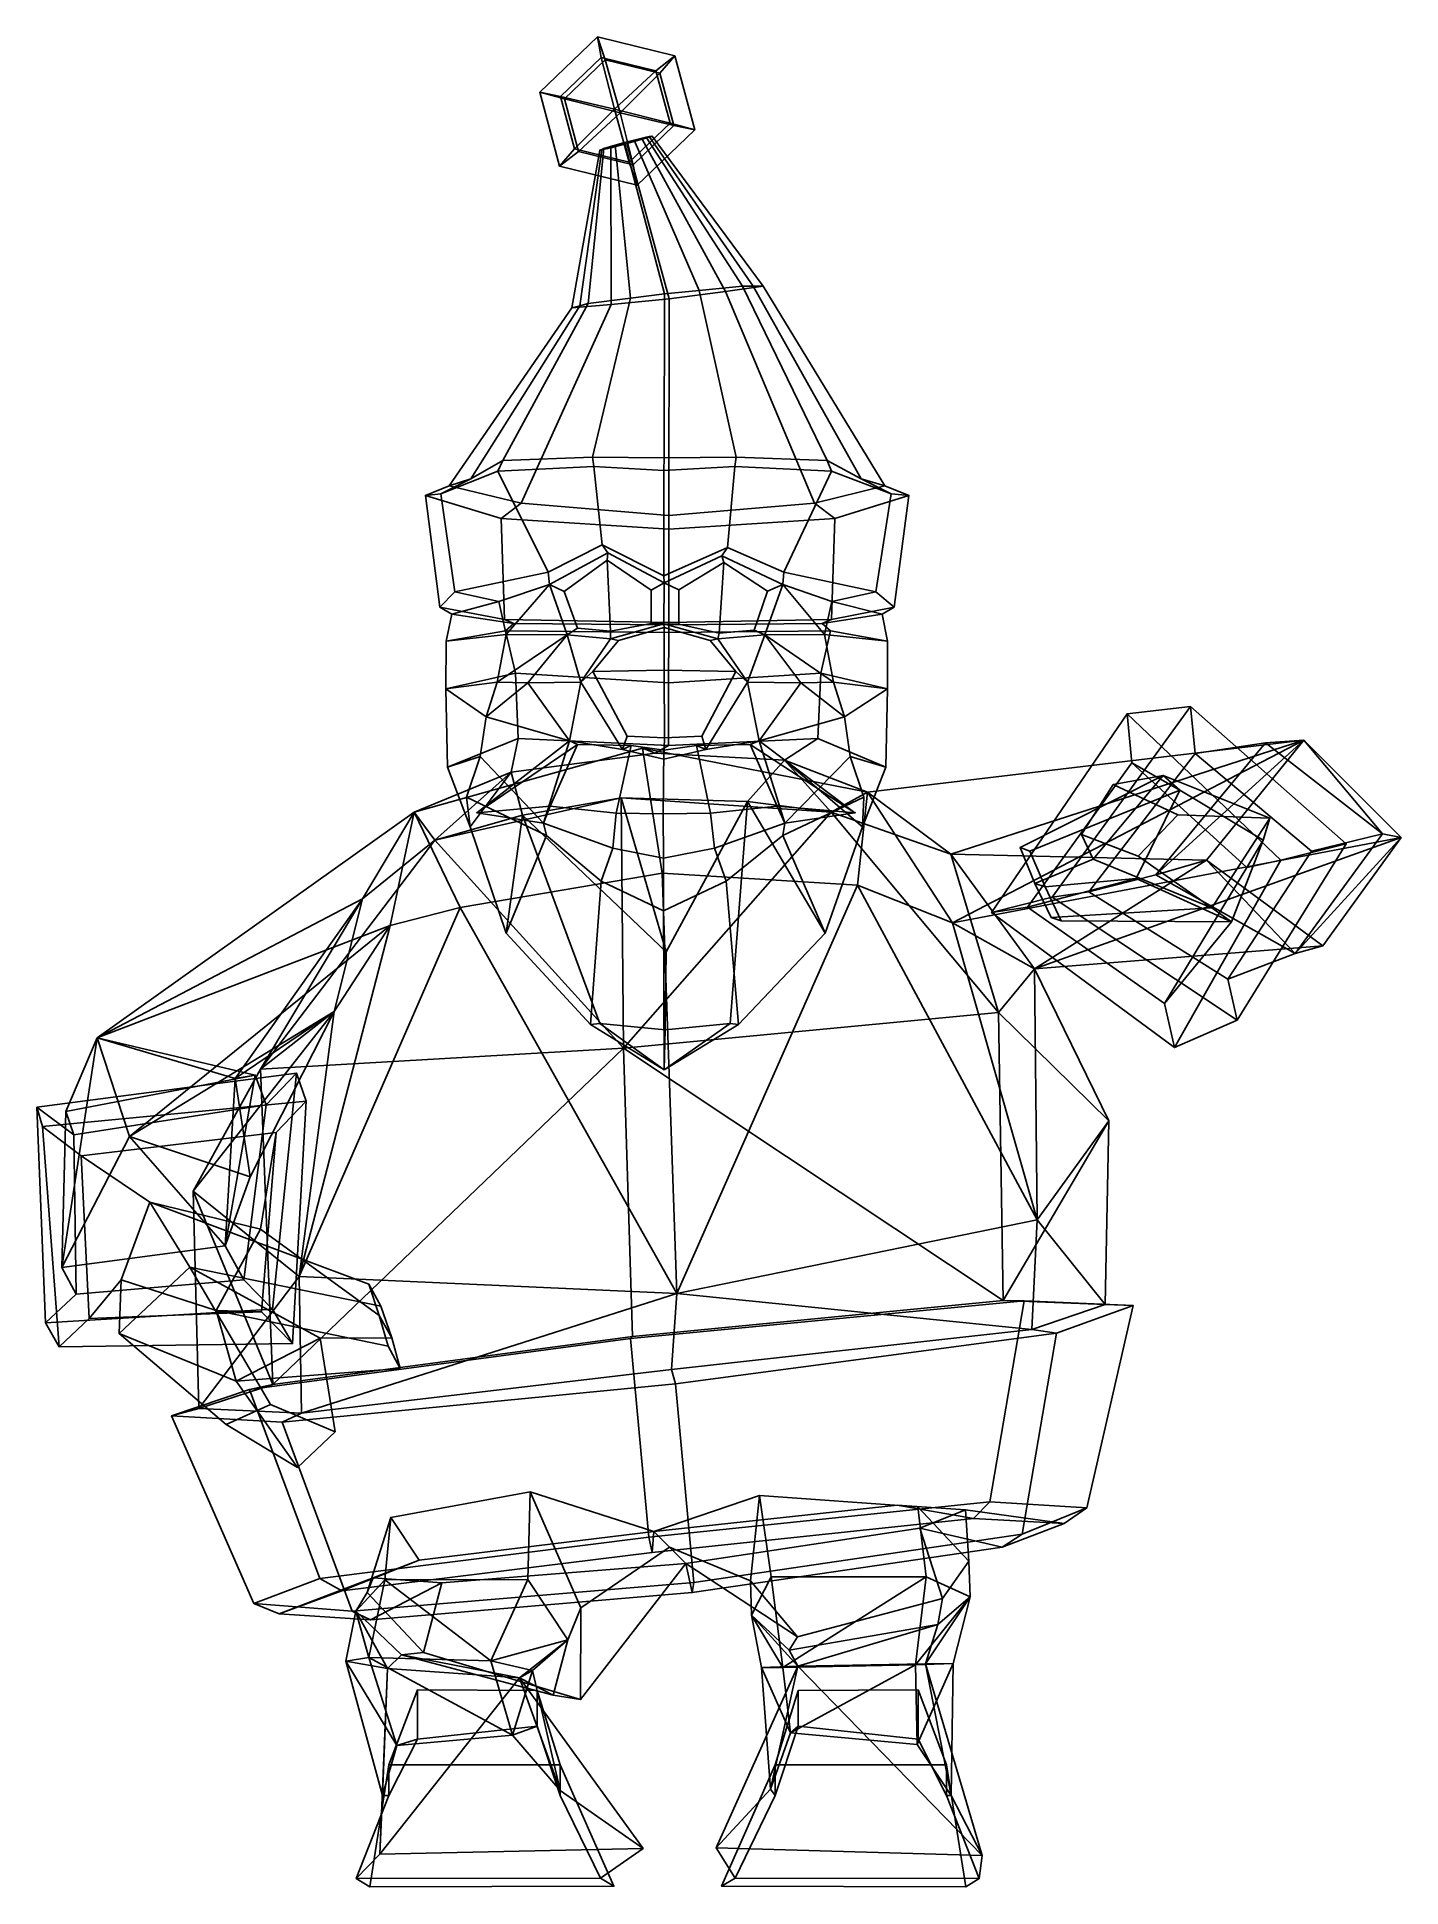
# Model space of a CAD drawing. Extents: x -175 to 200, y -153 to 356.
import ezdxf

# ---------------------------------------------------------------- set-up
doc = ezdxf.new("R2010")
doc.units = 0

msp = doc.modelspace()

# ---------------------------------------------------------------- linework, layer by layer
for p in [(-54.38863, 142.543518, 105.099503), (49.611019, 142.543518, 106.299004)]:
    msp.add_point(p)
for points in [[(-31.4093, 339.597748, 66.372055), (-20.209417, 350.34259, 66.540009), (-21.268837, 355.971924, 51.864796), (-37.107903, 340.776459, 51.627274)], [(-30.323385, 338.918365, 37.421993), (-37.107903, 340.776459, 51.627274), (-21.268837, 355.971924, 51.864796), (-19.123501, 349.663239, 37.589947)], [(-5.141003, 346.67691, 67.191246), (0.041072, 350.787933, 52.785782), (-21.268837, 355.971924, 51.864796), (-20.209417, 350.34259, 66.540009)], [(-4.055088, 345.997559, 38.241184), (-19.123501, 349.663239, 37.589947), (-21.268837, 355.971924, 51.864796), (0.041072, 350.787933, 52.785782)], [(-16.565832, 336.072815, 73.019051), (-20.209417, 350.34259, 66.540009), (-31.4093, 339.597748, 66.372055)], [(-15.030124, 335.11203, 32.077461), (-30.323385, 338.918365, 37.421993), (-19.123501, 349.663239, 37.589947)], [(-16.565832, 336.072815, 73.019051), (-5.141003, 346.67691, 67.191246), (-20.209417, 350.34259, 66.540009)], [(-15.030124, 335.11203, 32.077461), (-19.123501, 349.663239, 37.589947), (-4.055088, 345.997559, 38.241184)], [(-1.272533, 332.266479, 67.674522), (-5.141003, 346.67691, 67.191246), (-16.565832, 336.072815, 73.019051)], [(5.511935, 330.408447, 53.469242), (0.041072, 350.787933, 52.785782), (-5.141003, 346.67691, 67.191246), (-1.272533, 332.266479, 67.674522)], [(5.511935, 330.408447, 53.469242), (-0.186619, 331.587128, 38.724461), (-4.055088, 345.997559, 38.241184), (0.041072, 350.787933, 52.785782)], [(-0.186619, 331.587128, 38.724461), (-15.030124, 335.11203, 32.077461), (-4.055088, 345.997559, 38.241184)], [(-31.637039, 320.396973, 52.310738), (-27.540831, 325.187317, 66.855331), (-31.4093, 339.597748, 66.372055), (-37.107903, 340.776459, 51.627274)], [(-31.637039, 320.396973, 52.310738), (-37.107903, 340.776459, 51.627274), (-30.323385, 338.918365, 37.421993), (-26.454914, 324.507935, 37.905273)], [(-27.540831, 325.187317, 66.855331), (-16.565832, 336.072815, 73.019051), (-31.4093, 339.597748, 66.372055)], [(-26.454914, 324.507935, 37.905273), (-30.323385, 338.918365, 37.421993), (-15.030124, 335.11203, 32.077461)], [(-12.472463, 321.521698, 67.506569), (-16.565832, 336.072815, 73.019051), (-27.540831, 325.187317, 66.855331)], [(-12.472463, 321.521698, 67.506569), (-1.272533, 332.266479, 67.674522), (-16.565832, 336.072815, 73.019051)], [(-11.386546, 320.842316, 38.556507), (-26.454914, 324.507935, 37.905273), (-15.030124, 335.11203, 32.077461)], [(-11.386546, 320.842316, 38.556507), (-15.030124, 335.11203, 32.077461), (-0.186619, 331.587128, 38.724461)], [(-10.327135, 315.213013, 53.231716), (5.511935, 330.408447, 53.469242), (-1.272533, 332.266479, 67.674522), (-12.472463, 321.521698, 67.506569)], [(-10.327135, 315.213013, 53.231716), (-11.386546, 320.842316, 38.556507), (-0.186619, 331.587128, 38.724461), (5.511935, 330.408447, 53.469242)], [(-16.35383, 326.223114, 61.451077), (-19.499689, 325.314758, 59.187309), (-23.778059, 282.617035, 72.565491), (-12.1834, 284.112854, 79.777473)], [(-17.572472, 325.510406, 47.671589), (-13.171357, 326.630219, 45.439335), (-1.534145, 283.951263, 28.04281), (-17.436594, 282.352661, 35.36797)], [(-13.798024, 326.947235, 62.794662), (-16.35383, 326.223114, 61.451077), (-12.1834, 284.112854, 79.777473), (-2.792736, 285.282745, 84.0383)], [(-13.798024, 326.947235, 62.794662), (-2.792736, 285.282745, 84.0383), (6.78103, 286.258942, 80.152702), (-11.151052, 327.625244, 61.613327)], [(-8.941161, 327.836487, 47.940762), (14.025023, 285.912994, 35.990463), (-1.534145, 283.951263, 28.04281), (-13.171357, 326.630219, 45.439335)], [(-11.151052, 327.625244, 61.613327), (6.78103, 286.258942, 80.152702), (18.689438, 287.422852, 73.405739), (-7.848979, 328.45459, 59.55064)], [(-6.171767, 328.681213, 51.544327), (24.327265, 287.377258, 47.534523), (14.025023, 285.912994, 35.990463), (-8.941161, 327.836487, 47.940762)], [(-7.848979, 328.45459, 59.55064), (18.689438, 287.422852, 73.405739), (21.651024, 287.379608, 59.082542), (-6.964248, 328.568268, 55.117683)], [(-6.964248, 328.568268, 55.117683), (21.651024, 287.379608, 59.082542), (24.327265, 287.377258, 47.534523), (-6.171767, 328.681213, 51.544327)], [(-10.327135, 315.213013, 53.231716), (-12.472463, 321.521698, 67.506569), (-27.540831, 325.187317, 66.855331), (-31.637039, 320.396973, 52.310738)], [(-10.327135, 315.213013, 53.231716), (-31.637039, 320.396973, 52.310738), (-26.454914, 324.507935, 37.905273), (-11.386546, 320.842316, 38.556507)], [(-20.595589, 324.794067, 51.094513), (-17.572472, 325.510406, 47.671589), (-17.436594, 282.352661, 35.36797), (-28.248386, 281.427521, 46.494274)], [(-20.062658, 325.0383, 54.709202), (-20.595589, 324.794067, 51.094513), (-28.248386, 281.427521, 46.494274), (-26.093424, 281.976624, 58.137882)], [(-19.499689, 325.314758, 59.187309), (-20.062658, 325.0383, 54.709202), (-26.093424, 281.976624, 58.137882), (-23.778059, 282.617035, 72.565491)], [(-2.906413, 240.208282, 115.57103), (-2.792736, 285.282745, 84.0383), (-12.1834, 284.112854, 79.777473), (-22.607622, 240.325867, 107.90918)], [(-2.906413, 240.208282, 115.57103), (16.966267, 240.325867, 108.365608), (6.78103, 286.258942, 80.152702), (-2.792736, 285.282745, 84.0383)], [(-1.61957, 224.28186, 3.998245), (-1.534145, 283.951263, 28.04281), (14.025023, 285.912994, 35.990463), (38.527328, 227.694153, 23.671917)], [(41.974174, 239.461853, 95.712204), (18.689438, 287.422852, 73.405739), (6.78103, 286.258942, 80.152702), (16.966267, 240.325867, 108.365608)], [(38.527328, 227.694153, 23.671917), (14.025023, 285.912994, 35.990463), (24.327265, 287.377258, 47.534523), (57.870972, 232.51062, 44.964466)], [(51.334736, 234.432922, 68.016975), (21.651024, 287.379608, 59.082542), (18.689438, 287.422852, 73.405739), (41.974174, 239.461853, 95.712204)], [(57.870972, 232.51062, 44.964466), (24.327265, 287.377258, 47.534523), (21.651024, 287.379608, 59.082542), (51.334736, 234.432922, 68.016975)], [(-42.209549, 227.694153, 22.740725), (-62.039135, 232.51062, 43.581463), (-28.248386, 281.427521, 46.494274), (-17.436594, 282.352661, 35.36797)], [(-62.039135, 232.51062, 43.581463), (-56.036327, 234.432922, 66.778595), (-26.093424, 281.976624, 58.137882), (-28.248386, 281.427521, 46.494274)], [(-56.036327, 234.432922, 66.778595), (-47.317028, 239.461853, 94.68235), (-23.778059, 282.617035, 72.565491), (-26.093424, 281.976624, 58.137882)], [(-47.317028, 239.461853, 94.68235), (-22.607622, 240.325867, 107.90918), (-12.1834, 284.112854, 79.777473), (-23.778059, 282.617035, 72.565491)], [(-1.61957, 224.28186, 3.998245), (-42.209549, 227.694153, 22.740725), (-17.436594, 282.352661, 35.36797), (-1.534145, 283.951263, 28.04281)], [(-48.610519, 236.509277, 99.109283), (-47.317028, 239.461853, 94.68235), (-56.036327, 234.432922, 66.778595), (-64.347862, 230.29892, 67.845398)], [(-22.273884, 237.776489, 112.6735), (-22.607622, 240.325867, 107.90918), (-47.317028, 239.461853, 94.68235), (-48.610519, 236.509277, 99.109283)], [(-2.945455, 236.660645, 118.956032), (-2.906413, 240.208282, 115.57103), (-22.607622, 240.325867, 107.90918), (-22.273884, 237.776489, 112.6735)], [(-2.945455, 236.660645, 118.956032), (16.52273, 237.776489, 113.120964), (16.966267, 240.325867, 108.365608), (-2.906413, 240.208282, 115.57103)], [(16.52273, 237.776489, 113.120964), (43.165218, 236.509277, 100.167793), (41.974174, 239.461853, 95.712204), (16.966267, 240.325867, 108.365608)], [(43.165218, 236.509277, 100.167793), (59.61945, 230.29892, 69.275192), (51.334736, 234.432922, 68.016975), (41.974174, 239.461853, 95.712204)], [(-64.347862, 230.29892, 67.845398), (-56.036327, 234.432922, 66.778595), (-62.039135, 232.51062, 43.581463), (-68.574821, 229.848694, 41.918842)], [(-34.756901, 208.724365, 103.853462), (-48.610519, 236.509277, 99.109283), (-64.347862, 230.29892, 67.845398), (-60.494144, 203.284485, 84.632538)], [(-19.950846, 216.284393, 115.616814), (-22.273884, 237.776489, 112.6735), (-48.610519, 236.509277, 99.109283), (-34.756901, 208.724365, 103.853462)], [(-2.952038, 207.715698, 119.526794), (-2.945455, 236.660645, 118.956032), (-22.273884, 237.776489, 112.6735), (-19.950846, 216.284393, 115.616814)], [(-2.952038, 207.715698, 119.526794), (14.535876, 215.477234, 116.03627), (16.52273, 237.776489, 113.120964), (-2.945455, 236.660645, 118.956032)], [(14.535876, 215.477234, 116.03627), (30.077841, 208.724365, 104.601257), (43.165218, 236.509277, 100.167793), (16.52273, 237.776489, 113.120964)], [(30.077841, 208.724365, 104.601257), (55.379581, 203.284485, 85.968987), (59.61945, 230.29892, 69.275192), (43.165218, 236.509277, 100.167793)], [(59.61945, 230.29892, 69.275192), (64.443268, 229.848694, 43.45303), (57.870972, 232.51062, 44.964466), (51.334736, 234.432922, 68.016975)], [(-68.574821, 229.848694, 41.918842), (-62.039135, 232.51062, 43.581463), (-42.209549, 227.694153, 22.740725), (-47.695271, 223.458344, 18.981022)], [(-60.494144, 203.284485, 84.632538), (-64.347862, 230.29892, 67.845398), (-68.574821, 229.848694, 41.918842), (-64.633362, 199.107971, 46.959877)], [(-64.633362, 199.107971, 46.959877), (-68.574821, 229.848694, 41.918842), (-47.695271, 223.458344, 18.981022), (-46.824261, 195.667725, 21.094555)], [(64.443268, 229.848694, 43.45303), (44.098309, 223.458344, 20.03974), (38.527328, 227.694153, 23.671917), (57.870972, 232.51062, 44.964466)], [(60.386585, 199.107971, 48.401814), (43.178787, 195.667725, 22.13262), (44.098309, 223.458344, 20.03974), (64.443268, 229.848694, 43.45303)], [(55.379581, 203.284485, 85.968987), (60.386585, 199.107971, 48.401814), (64.443268, 229.848694, 43.45303), (59.61945, 230.29892, 69.275192)], [(-47.695271, 223.458344, 18.981022), (-42.209549, 227.694153, 22.740725), (-1.61957, 224.28186, 3.998245), (-1.568212, 220.545105, -0.454609)], [(44.098309, 223.458344, 20.03974), (-1.568212, 220.545105, -0.454609), (-1.61957, 224.28186, 3.998245), (38.527328, 227.694153, 23.671917)], [(-46.824261, 195.667725, 21.094555), (-47.695271, 223.458344, 18.981022), (-1.568212, 220.545105, -0.454609), (-1.594928, 194.850281, 1.861623)], [(43.178787, 195.667725, 22.13262), (-1.594928, 194.850281, 1.861623), (-1.568212, 220.545105, -0.454609), (44.098309, 223.458344, 20.03974)], [(-19.950846, 216.284393, 115.616814), (-34.756901, 208.724365, 103.853462), (-34.444187, 205.379608, 102.120804), (-18.365673, 214.030396, 114.1968)], [(-18.59483, 212.065338, 111.620895), (-18.365673, 214.030396, 114.1968), (-34.444187, 205.379608, 102.120804), (-30.420599, 203.435822, 101.896767)], [(-2.952038, 207.715698, 119.526794), (-19.950846, 216.284393, 115.616814), (-18.365673, 214.030396, 114.1968), (-2.918348, 205.754883, 116.605774)], [(-18.59483, 212.065338, 111.620895), (-6.469104, 203.740173, 113.611336), (-2.918348, 205.754883, 116.605774), (-18.365673, 214.030396, 114.1968)], [(-2.952038, 207.715698, 119.526794), (-2.918348, 205.754883, 116.605774), (12.983873, 213.223236, 114.580086), (14.535876, 215.477234, 116.03627)], [(14.535876, 215.477234, 116.03627), (12.983873, 213.223236, 114.580086), (29.80517, 205.379608, 102.861832), (30.077841, 208.724365, 104.601257)], [(-48.336117, 200.64328, 85.353729), (-34.444187, 205.379608, 102.120804), (-34.756901, 208.724365, 103.853462), (-60.494144, 203.284485, 84.632538)], [(-17.680483, 192.53009, 110.326424), (-18.59483, 212.065338, 111.620895), (-30.420599, 203.435822, 101.896767), (-26.710369, 193.327454, 105.10643)], [(-6.469104, 203.740173, 113.611336), (-18.59483, 212.065338, 111.620895), (-17.680483, 192.53009, 110.326424), (-6.481663, 194.648895, 114.700211)], [(13.522739, 211.365051, 111.809021), (12.983873, 213.223236, 114.580086), (-2.918348, 205.754883, 116.605774), (1.151594, 203.864227, 113.876282)], [(1.151594, 203.864227, 113.876282), (1.136632, 194.391052, 115.173531), (12.225836, 191.901001, 110.057785), (13.522739, 211.365051, 111.809021)], [(12.225836, 191.901001, 110.057785), (21.860312, 192.727692, 103.857269), (25.578655, 203.487976, 100.036674), (13.522739, 211.365051, 111.809021)], [(13.522739, 211.365051, 111.809021), (25.578655, 203.487976, 100.036674), (29.80517, 205.379608, 102.861832), (12.983873, 213.223236, 114.580086)], [(43.208145, 200.64328, 86.409576), (55.379581, 203.284485, 85.968987), (30.077841, 208.724365, 104.601257), (29.80517, 205.379608, 102.861832)], [(-46.371006, 191.540039, 86.027702), (-34.444187, 205.379608, 102.120804), (-48.336117, 200.64328, 85.353729)], [(-29.559765, 191.514313, 106.124092), (-34.444187, 205.379608, 102.120804), (-46.371006, 191.540039, 86.027702)], [(-26.710369, 193.327454, 105.10643), (-30.420599, 203.435822, 101.896767), (-34.444187, 205.379608, 102.120804), (-29.559765, 191.514313, 106.124092)], [(-6.481663, 194.648895, 114.700211), (-2.933866, 194.487671, 117.951233), (-2.918348, 205.754883, 116.605774), (-6.469104, 203.740173, 113.611336)], [(1.136632, 194.391052, 115.173531), (1.151594, 203.864227, 113.876282), (-2.918348, 205.754883, 116.605774), (-2.933866, 194.487671, 117.951233)], [(21.860312, 192.727692, 103.857269), (24.829716, 191.514313, 106.751404), (29.80517, 205.379608, 102.861832), (25.578655, 203.487976, 100.036674)], [(24.829716, 191.514313, 106.751404), (41.228008, 191.540039, 87.03804), (29.80517, 205.379608, 102.861832)], [(41.228008, 191.540039, 87.03804), (43.208145, 200.64328, 86.409576), (29.80517, 205.379608, 102.861832)], [(-60.494144, 203.284485, 84.632538), (-64.633362, 199.107971, 46.959877), (-61.342991, 197.128357, 48.294041), (-48.336117, 200.64328, 85.353729)], [(-64.633362, 199.107971, 46.959877), (-46.824261, 195.667725, 21.094555), (-44.250515, 194.583313, 22.183233), (-61.342991, 197.128357, 48.294041)], [(-48.336117, 200.64328, 85.353729), (-61.342991, 197.128357, 48.294041), (-62.863441, 189.751343, 49.676254), (-46.371006, 191.540039, 86.027702)], [(60.386585, 199.107971, 48.401814), (57.066322, 197.128357, 49.659733), (40.580616, 194.583313, 23.161648), (43.178787, 195.667725, 22.13262)], [(43.208145, 200.64328, 86.409576), (41.228008, 191.540039, 87.03804), (58.554482, 189.751343, 51.076649), (57.066322, 197.128357, 49.659733)], [(55.379581, 203.284485, 85.968987), (43.208145, 200.64328, 86.409576), (57.066322, 197.128357, 49.659733), (60.386585, 199.107971, 48.401814)], [(-62.863441, 189.751343, 49.676254), (-61.342991, 197.128357, 48.294041), (-44.250515, 194.583313, 22.183233), (-46.537678, 192.628723, 19.984787)], [(-46.824261, 195.667725, 21.094555), (-1.594928, 194.850281, 1.861623), (-1.636968, 194.19458, 5.506616), (-44.250515, 194.583313, 22.183233)], [(-46.537678, 192.628723, 19.984787), (-44.250515, 194.583313, 22.183233), (-1.636968, 194.19458, 5.506616), (-1.636102, 192.149292, 5.431449)], [(-2.893127, 181.787048, 136.822998), (-2.84185, 193.488647, 132.377136), (-15.424408, 189.961121, 128.808853), (-22.516726, 181.432068, 130.154236)], [(-17.680483, 192.53009, 110.326424), (-17.673586, 190.402863, 112.580475), (-2.933866, 194.487671, 117.951233), (-6.481663, 194.648895, 114.700211)], [(-2.84185, 193.488647, 132.377136), (-2.933866, 194.487671, 117.951233), (-17.673586, 190.402863, 112.580475), (-15.424408, 189.961121, 128.808853)], [(-2.84185, 193.488647, 132.377136), (9.819659, 189.961121, 129.100006), (11.925804, 190.402863, 112.921867), (-2.933866, 194.487671, 117.951233)], [(12.225836, 191.901001, 110.057785), (1.136632, 194.391052, 115.173531), (-2.933866, 194.487671, 117.951233), (11.925804, 190.402863, 112.921867)], [(-2.893127, 181.787048, 136.822998), (16.879059, 181.432068, 130.608627), (9.819659, 189.961121, 129.100006), (-2.84185, 193.488647, 132.377136)], [(43.178787, 195.667725, 22.13262), (40.580616, 194.583313, 23.161648), (-1.636968, 194.19458, 5.506616), (-1.594928, 194.850281, 1.861623)], [(42.917866, 192.628723, 21.016537), (-1.636102, 192.149292, 5.431449), (-1.636968, 194.19458, 5.506616), (40.580616, 194.583313, 23.161648)], [(58.554482, 189.751343, 51.076649), (42.917866, 192.628723, 21.016537), (40.580616, 194.583313, 23.161648), (57.066322, 197.128357, 49.659733)], [(-62.914433, 176.620758, 52.208607), (-62.863441, 189.751343, 49.676254), (-46.537678, 192.628723, 19.984787), (-43.779602, 180.895996, 18.847723)], [(-46.371006, 191.540039, 86.027702), (-62.863441, 189.751343, 49.676254), (-62.914433, 176.620758, 52.208607), (-48.81493, 178.441528, 86.200493)], [(-48.81493, 178.441528, 86.200493), (-29.559765, 191.514313, 106.124092), (-46.371006, 191.540039, 86.027702)], [(-40.429493, 178.249237, 109.533333), (-29.559765, 191.514313, 106.124092), (-48.81493, 178.441528, 86.200493)], [(-43.779602, 180.895996, 18.847723), (-46.537678, 192.628723, 19.984787), (-1.636102, 192.149292, 5.431449), (-1.657233, 178.317322, 7.263035)], [(-40.429493, 178.249237, 109.533333), (-25.833641, 178.4841, 112.731087), (-29.559765, 191.514313, 106.124092)], [(-17.680483, 192.53009, 110.326424), (-26.710369, 193.327454, 105.10643), (-29.559765, 191.514313, 106.124092), (-17.673586, 190.402863, 112.580475)], [(-25.833641, 178.4841, 112.731087), (-17.673586, 190.402863, 112.580475), (-29.559765, 191.514313, 106.124092)], [(-22.516726, 181.432068, 130.154236), (-15.424408, 189.961121, 128.808853), (-17.673586, 190.402863, 112.580475), (-25.833641, 178.4841, 112.731087)], [(40.186756, 180.895996, 19.816162), (-1.657233, 178.317322, 7.263035), (-1.636102, 192.149292, 5.431449), (42.917866, 192.628723, 21.016537)], [(16.879059, 181.432068, 130.608627), (20.080217, 178.4841, 113.260643), (11.925804, 190.402863, 112.921867), (9.819659, 189.961121, 129.100006)], [(12.225836, 191.901001, 110.057785), (11.925804, 190.402863, 112.921867), (24.829716, 191.514313, 106.751404), (21.860312, 192.727692, 103.857269)], [(20.080217, 178.4841, 113.260643), (24.829716, 191.514313, 106.751404), (11.925804, 190.402863, 112.921867)], [(34.745937, 178.249237, 110.400383), (24.829716, 191.514313, 106.751404), (20.080217, 178.4841, 113.260643)], [(43.667305, 178.441528, 87.267151), (41.228008, 191.540039, 87.03804), (24.829716, 191.514313, 106.751404)], [(34.745937, 178.249237, 110.400383), (43.667305, 178.441528, 87.267151), (24.829716, 191.514313, 106.751404)], [(58.547054, 176.620758, 53.609505), (40.186756, 180.895996, 19.816162), (42.917866, 192.628723, 21.016537), (58.554482, 189.751343, 51.076649)], [(41.228008, 191.540039, 87.03804), (43.667305, 178.441528, 87.267151), (58.547054, 176.620758, 53.609505), (58.554482, 189.751343, 51.076649)], [(-62.500496, 155.110901, 54.155045), (-62.914433, 176.620758, 52.208607), (-43.779602, 180.895996, 18.847723), (-43.026073, 162.993073, 22.24991)], [(-48.81493, 178.441528, 86.200493), (-62.914433, 176.620758, 52.208607), (-51.877335, 168.906647, 85.864548)], [(-51.877335, 168.906647, 85.864548), (-40.429493, 178.249237, 109.533333), (-48.81493, 178.441528, 86.200493)], [(-28.902597, 162.357819, 106.974831), (-40.429493, 178.249237, 109.533333), (-51.877335, 168.906647, 85.864548)], [(-43.026073, 162.993073, 22.24991), (-43.779602, 180.895996, 18.847723), (-1.657233, 178.317322, 7.263035), (-1.7137, 161.082642, 12.158883)], [(-28.902597, 162.357819, 106.974831), (-25.833641, 178.4841, 112.731087), (-40.429493, 178.249237, 109.533333)], [(-14.345304, 159.897064, 113.114563), (-25.833641, 178.4841, 112.731087), (-28.902597, 162.357819, 106.974831)], [(-13.042776, 163.560516, 125.906311), (-22.516726, 181.432068, 130.154236), (-25.833641, 178.4841, 112.731087), (-14.345304, 159.897064, 113.114563)], [(-2.829042, 163.17981, 131.266617), (-2.893127, 181.787048, 136.822998), (-22.516726, 181.432068, 130.154236), (-13.042776, 163.560516, 125.906311)], [(-2.829042, 163.17981, 131.266617), (7.505607, 163.560516, 126.143311), (16.879059, 181.432068, 130.608627), (-2.893127, 181.787048, 136.822998)], [(39.354958, 162.993073, 23.200066), (-1.7137, 161.082642, 12.158883), (-1.657233, 178.317322, 7.263035), (40.186756, 180.895996, 19.816162)], [(7.505607, 163.560516, 126.143311), (8.586091, 159.897064, 113.379044), (20.080217, 178.4841, 113.260643), (16.879059, 181.432068, 130.608627)], [(8.586091, 159.897064, 113.379044), (23.281122, 162.357819, 107.576698), (20.080217, 178.4841, 113.260643)], [(23.281122, 162.357819, 107.576698), (34.745937, 178.249237, 110.400383), (20.080217, 178.4841, 113.260643)], [(23.281122, 162.357819, 107.576698), (46.736641, 168.906647, 87.001923), (34.745937, 178.249237, 110.400383)], [(46.736641, 168.906647, 87.001923), (43.667305, 178.441528, 87.267151), (34.745937, 178.249237, 110.400383)], [(58.088341, 155.110901, 55.545879), (39.354958, 162.993073, 23.200066), (40.186756, 180.895996, 19.816162), (58.547054, 176.620758, 53.609505)], [(43.667305, 178.441528, 87.267151), (46.736641, 168.906647, 87.001923), (58.547054, 176.620758, 53.609505)], [(-53.488419, 157.985474, 86.318413), (-51.877335, 168.906647, 85.864548), (-62.914433, 176.620758, 52.208607), (-62.500496, 155.110901, 54.155045)], [(48.33683, 157.985474, 87.492828), (58.088341, 155.110901, 55.545879), (58.547054, 176.620758, 53.609505), (46.736641, 168.906647, 87.001923)], [(-53.488419, 157.985474, 86.318413), (-36.089951, 139.709686, 113.812981), (-28.902597, 162.357819, 106.974831), (-51.877335, 168.906647, 85.864548)], [(48.33683, 157.985474, 87.492828), (46.736641, 168.906647, 87.001923), (23.281122, 162.357819, 107.576698), (30.308842, 139.709686, 114.578804)], [(103.891418, 119.31842, 47.57407), (87.194794, 115.06015, 75.864555), (124.476204, 169.747009, 106.604721), (141.963425, 171.729797, 79.406761)], [(87.194794, 115.06015, 75.864555), (97.124352, 116.564941, 82.317528), (125.820374, 156.255371, 105.396301), (124.476204, 169.747009, 106.604721)], [(103.891418, 119.31842, 47.57407), (141.963425, 171.729797, 79.406761), (143.179321, 158.840637, 78.209496), (114.003098, 120.810425, 54.139286)], [(166.776123, 129.501862, 127.944649), (184.77298, 133.996094, 100.505066), (141.963425, 171.729797, 79.406761), (124.476204, 169.747009, 106.604721)], [(166.776123, 129.501862, 127.944649), (124.476204, 169.747009, 106.604721), (125.820374, 156.255371, 105.396301), (157.413239, 127.505615, 121.772141)], [(184.77298, 133.996094, 100.505066), (175.277008, 131.929871, 94.238525), (143.179321, 158.840637, 78.209496), (141.963425, 171.729797, 79.406761)], [(-56.224899, 138.615723, 58.781849), (-62.500496, 155.110901, 54.155045), (-43.026073, 162.993073, 22.24991), (-44.976955, 153.658508, 10.589536)], [(-44.976955, 153.658508, 10.589536), (-43.026073, 162.993073, 22.24991), (-1.7137, 161.082642, 12.158883), (-5.400888, 158.958923, -7.235606)], [(-2.829042, 163.17981, 131.266617), (-13.042776, 163.560516, 125.906311), (-14.345304, 159.897064, 113.114563), (-2.948715, 157.269836, 119.23867)], [(30.262945, 156.973267, 13.251095), (-5.400888, 158.958923, -7.235606), (-1.7137, 161.082642, 12.158883), (39.354958, 162.993073, 23.200066)], [(-2.829042, 163.17981, 131.266617), (-2.948715, 157.269836, 119.23867), (8.586091, 159.897064, 113.379044), (7.505607, 163.560516, 126.143311)], [(51.707691, 138.615723, 60.026707), (30.262945, 156.973267, 13.251095), (39.354958, 162.993073, 23.200066), (58.088341, 155.110901, 55.545879)], [(-8.824803, 160.27002, -32.307678), (-3.406627, 125.86676, -57.973907), (-59.058052, 116.493164, -54.467945), (-71.71106, 142.695923, -26.370007)], [(-8.824803, 160.27002, -32.307678), (-71.71106, 142.695923, -26.370007), (-44.976955, 153.658508, 10.589536), (-5.400888, 158.958923, -7.235606)], [(-56.224899, 138.615723, 58.781849), (-57.251434, 146.816711, 89.746971), (-53.488419, 157.985474, 86.318413), (-62.500496, 155.110901, 54.155045)], [(-53.488419, 157.985474, 86.318413), (-57.251434, 146.816711, 89.746971), (-35.303936, 136.246918, 104.900124), (-36.089951, 139.709686, 113.812981)], [(-26.69841, 161.313995, 121.034531), (-28.902597, 162.357819, 106.974831), (-54.38863, 142.543518, 105.099503)], [(-54.38863, 142.543518, 105.099503), (-28.902597, 162.357819, 106.974831), (-36.089951, 139.709686, 113.812981)], [(-34.208, 144.335785, 123.7995), (-26.69841, 161.313995, 121.034531), (-54.38863, 142.543518, 105.099503)], [(-12.003449, 161.054993, 121.328148), (-26.69841, 161.313995, 121.034531), (-34.208, 144.335785, 123.7995), (-16.096197, 142.378235, 132.7323)], [(-26.69841, 161.313995, 121.034531), (-12.003449, 161.054993, 121.328148), (-14.345304, 159.897064, 113.114563), (-28.902597, 162.357819, 106.974831)], [(-16.096197, 142.378235, 132.7323), (-3.11402, 142.193207, 133.571014), (-3.006141, 159.715332, 124.217682), (-12.003449, 161.054993, 121.328148)], [(-3.006141, 159.715332, 124.217682), (-2.948715, 157.269836, 119.23867), (-14.345304, 159.897064, 113.114563), (-12.003449, 161.054993, 121.328148)], [(-8.824803, 160.27002, -32.307678), (53.063709, 148.159729, -22.059563), (50.31163, 122.612518, -50.147614), (-3.406627, 125.86676, -57.973907)], [(-5.400888, 158.958923, -7.235606), (30.262945, 156.973267, 13.251095), (53.063709, 148.159729, -22.059563), (-8.824803, 160.27002, -32.307678)], [(9.884048, 142.378235, 133.031952), (6.055419, 161.054993, 121.53643), (-3.006141, 159.715332, 124.217682), (-3.11402, 142.193207, 133.571014)], [(-3.006141, 159.715332, 124.217682), (6.055419, 161.054993, 121.53643), (8.586091, 159.897064, 113.379044), (-2.948715, 157.269836, 119.23867)], [(20.753244, 161.313995, 121.581825), (23.281122, 162.357819, 107.576698), (8.586091, 159.897064, 113.379044), (6.055419, 161.054993, 121.53643)], [(6.055419, 161.054993, 121.53643), (9.884048, 142.378235, 133.031952), (28.197063, 144.335785, 124.519257), (20.753244, 161.313995, 121.581825)], [(20.753244, 161.313995, 121.581825), (49.611019, 142.543518, 106.299004), (23.281122, 162.357819, 107.576698)], [(28.197063, 144.335785, 124.519257), (49.611019, 142.543518, 106.299004), (20.753244, 161.313995, 121.581825)], [(49.611019, 142.543518, 106.299004), (30.308842, 139.709686, 114.578804), (23.281122, 162.357819, 107.576698)], [(48.33683, 157.985474, 87.492828), (30.308842, 139.709686, 114.578804), (29.728605, 136.246918, 105.650185), (52.019772, 146.816711, 91.007271)], [(51.707691, 138.615723, 60.026707), (58.088341, 155.110901, 55.545879), (48.33683, 157.985474, 87.492828), (52.019772, 146.816711, 91.007271)], [(75.987053, 131.107422, 36.79781), (173.159042, 162.503601, -4.069228), (53.063709, 148.159729, -22.059563)], [(76.428009, 112.27124, -36.22784), (53.063709, 148.159729, -22.059563), (173.159042, 162.503601, -4.069228)], [(75.987053, 131.107422, 36.79781), (146.386597, 129.529907, 24.380144), (173.159042, 162.503601, -4.069228)], [(76.428009, 112.27124, -36.22784), (173.159042, 162.503601, -4.069228), (199.858734, 135.733154, -23.098101)], [(162.574814, 161.729126, 47.833229), (132.410782, 125.44043, 23.408564), (114.003098, 120.810425, 54.139286), (143.179321, 158.840637, 78.209496)], [(132.410782, 125.44043, 23.408564), (173.159042, 162.503601, -4.069228), (146.386597, 129.529907, 24.380144)], [(132.410782, 125.44043, 23.408564), (162.574814, 161.729126, 47.833229), (173.159042, 162.503601, -4.069228)], [(175.277008, 131.929871, 94.238525), (194.758957, 136.754822, 64.210831), (162.574814, 161.729126, 47.833229), (143.179321, 158.840637, 78.209496)], [(194.758957, 136.754822, 64.210831), (173.159042, 162.503601, -4.069228), (162.574814, 161.729126, 47.833229)], [(194.758957, 136.754822, 64.210831), (199.858734, 135.733154, -23.098101), (173.159042, 162.503601, -4.069228)], [(-71.71106, 142.695923, -26.370007), (-65.961601, 135.01886, 32.773834), (-44.976955, 153.658508, 10.589536)], [(-65.961601, 135.01886, 32.773834), (-41.829071, 141.853149, 36.327225), (-44.976955, 153.658508, 10.589536)], [(-46.341087, 109.408875, 75.68248), (-56.224899, 138.615723, 58.781849), (-44.976955, 153.658508, 10.589536), (-41.829071, 141.853149, 36.327225)], [(41.436707, 109.408875, 76.694885), (20.080244, 145.629272, 39.359177), (30.262945, 156.973267, 13.251095), (51.707691, 138.615723, 60.026707)], [(43.025845, 142.711792, 38.205109), (30.262945, 156.973267, 13.251095), (20.080244, 145.629272, 39.359177)], [(53.063709, 148.159729, -22.059563), (30.262945, 156.973267, 13.251095), (43.025845, 142.711792, 38.205109)], [(95.032341, 132.93045, 121.418495), (134.442993, 152.74707, 116.834312), (138.997131, 148.714172, 91.757446), (97.730263, 131.972137, 111.799774)], [(99.136581, 123.071167, 122.085823), (115.118164, 129.763733, 124.715919), (134.442993, 152.74707, 116.834312), (95.032341, 132.93045, 121.418495)], [(126.964607, 124.489624, 89.303848), (138.997131, 148.714172, 91.757446), (125.820374, 156.255371, 105.396301), (97.124352, 116.564941, 82.317528)], [(111.960541, 136.583069, 165.971771), (120.676155, 150.265686, 167.371613), (134.442993, 152.74707, 116.834312), (115.118164, 129.763733, 124.715919)], [(138.466263, 141.999451, 162.014862), (163.808746, 141.009827, 121.830215), (134.442993, 152.74707, 116.834312), (120.676155, 150.265686, 167.371613)], [(161.90097, 135.021179, 95.559166), (157.413239, 127.505615, 121.772141), (125.820374, 156.255371, 105.396301), (138.997131, 148.714172, 91.757446)], [(163.808746, 141.009827, 121.830215), (161.90097, 135.021179, 95.559166), (138.997131, 148.714172, 91.757446), (134.442993, 152.74707, 116.834312)], [(75.987053, 131.107422, 36.79781), (53.063709, 148.159729, -22.059563), (43.025845, 142.711792, 38.205109)], [(76.428009, 112.27124, -36.22784), (50.31163, 122.612518, -50.147614), (53.063709, 148.159729, -22.059563)], [(101.927429, 122.138306, 112.4692), (97.730263, 131.972137, 111.799774), (138.997131, 148.714172, 91.757446), (126.964607, 124.489624, 89.303848)], [(127.49498, 130.613159, 169.018494), (138.466263, 141.999451, 162.014862), (120.676155, 150.265686, 167.371613), (111.960541, 136.583069, 165.971771)], [(-85.891632, 118.869873, 27.859873), (-71.71106, 142.695923, -26.370007), (-158.876221, 80.577301, -27.229332)], [(-78.233284, 111.54129, -40.88036), (-158.876221, 80.577301, -27.229332), (-71.71106, 142.695923, -26.370007)], [(-85.891632, 118.869873, 27.859873), (-65.961601, 135.01886, 32.773834), (-71.71106, 142.695923, -26.370007)], [(-78.233284, 111.54129, -40.88036), (-71.71106, 142.695923, -26.370007), (-59.058052, 116.493164, -54.467945)], [(-14.668436, 146.638123, 37.10878), (-41.829071, 141.853149, 36.327225), (-65.961601, 135.01886, 32.773834)], [(-14.079589, 77.71991, 118.225685), (-14.668436, 146.638123, 37.10878), (-65.961601, 135.01886, 32.773834)], [(-35.303936, 136.246918, 104.900124), (-57.251434, 146.816711, 89.746971), (-56.224899, 138.615723, 58.781849), (-46.341087, 109.408875, 75.68248)], [(-36.089951, 139.709686, 113.812981), (-34.208, 144.335785, 123.7995), (-54.38863, 142.543518, 105.099503)], [(-2.337296, 104.232513, 66.226959), (-41.829071, 141.853149, 36.327225), (-14.668436, 146.638123, 37.10878)], [(-16.096197, 142.378235, 132.7323), (-34.208, 144.335785, 123.7995), (-36.089951, 139.709686, 113.812981), (-16.986441, 132.816284, 123.06929)], [(-2.337296, 104.232513, 66.226959), (-14.668436, 146.638123, 37.10878), (20.080244, 145.629272, 39.359177)], [(-14.668436, 146.638123, 37.10878), (43.025845, 142.711792, 38.205109), (20.080244, 145.629272, 39.359177)], [(-14.079589, 77.71991, 118.225685), (43.025845, 142.711792, 38.205109), (-14.668436, 146.638123, 37.10878)], [(-14.079589, 77.71991, 118.225685), (89.109497, 87.59346, 91.8367), (43.025845, 142.711792, 38.205109)], [(15.297183, 84.534637, 92.914268), (-2.59369, 82.785629, 88.457039), (-2.337296, 104.232513, 66.226959), (20.080244, 145.629272, 39.359177)], [(9.884048, 142.378235, 133.031952), (10.996925, 132.816284, 123.392044), (30.308842, 139.709686, 114.578804), (28.197063, 144.335785, 124.519257)], [(17.53237, 84.270157, 108.860657), (15.297183, 84.534637, 92.914268), (20.080244, 145.629272, 39.359177), (41.436707, 109.408875, 76.694885)], [(30.308842, 139.709686, 114.578804), (49.611019, 142.543518, 106.299004), (28.197063, 144.335785, 124.519257)], [(29.728605, 136.246918, 105.650185), (41.436707, 109.408875, 76.694885), (51.707691, 138.615723, 60.026707), (52.019772, 146.816711, 91.007271)], [(89.109497, 87.59346, 91.8367), (75.987053, 131.107422, 36.79781), (43.025845, 142.711792, 38.205109)], [(-23.18499, 84.270157, 108.391037), (-46.341087, 109.408875, 75.68248), (-41.829071, 141.853149, 36.327225), (-20.582607, 84.534637, 92.500443)], [(-20.582607, 84.534637, 92.500443), (-41.829071, 141.853149, 36.327225), (-2.337296, 104.232513, 66.226959), (-2.59369, 82.785629, 88.457039)], [(-20.194971, 123.723145, 125.325523), (-16.986441, 132.816284, 123.06929), (-36.089951, 139.709686, 113.812981), (-35.303936, 136.246918, 104.900124)], [(-3.11402, 142.193207, 133.571014), (-16.096197, 142.378235, 132.7323), (-16.986441, 132.816284, 123.06929), (-3.058755, 129.99762, 128.779434)], [(-3.11402, 142.193207, 133.571014), (-3.058755, 129.99762, 128.779434), (10.996925, 132.816284, 123.392044), (9.884048, 142.378235, 133.031952)], [(14.15256, 123.723145, 125.72168), (29.728605, 136.246918, 105.650185), (30.308842, 139.709686, 114.578804), (10.996925, 132.816284, 123.392044)], [(127.49498, 130.613159, 169.018494), (147.849609, 116.339203, 118.82988), (163.808746, 141.009827, 121.830215), (138.466263, 141.999451, 162.014862)], [(147.849609, 116.339203, 118.82988), (153.23526, 112.540375, 93.822586), (161.90097, 135.021179, 95.559166), (163.808746, 141.009827, 121.830215)], [(-14.079589, 77.71991, 118.225685), (-65.961601, 135.01886, 32.773834), (-113.916039, 72.029419, 81.373062)], [(-113.916039, 72.029419, 81.373062), (-65.961601, 135.01886, 32.773834), (-85.891632, 118.869873, 27.859873)], [(-23.18499, 84.270157, 108.391037), (-20.194971, 123.723145, 125.325523), (-35.303936, 136.246918, 104.900124), (-46.341087, 109.408875, 75.68248)], [(-3.097185, 115.551788, 132.111389), (-3.058755, 129.99762, 128.779434), (-16.986441, 132.816284, 123.06929), (-20.194971, 123.723145, 125.325523)], [(-3.097185, 115.551788, 132.111389), (14.15256, 123.723145, 125.72168), (10.996925, 132.816284, 123.392044), (-3.058755, 129.99762, 128.779434)], [(17.53237, 84.270157, 108.860657), (41.436707, 109.408875, 76.694885), (29.728605, 136.246918, 105.650185), (14.15256, 123.723145, 125.72168)], [(99.014038, 99.549561, 2.49712), (76.428009, 112.27124, -36.22784), (199.858734, 135.733154, -23.098101)], [(99.136581, 123.071167, 122.085823), (95.032341, 132.93045, 121.418495), (97.730263, 131.972137, 111.799774), (101.927429, 122.138306, 112.4692)], [(178.34082, 105.906342, 0.288356), (99.014038, 99.549561, 2.49712), (199.858734, 135.733154, -23.098101)], [(127.49498, 130.613159, 169.018494), (111.960541, 136.583069, 165.971771), (115.118164, 129.763733, 124.715919), (147.849609, 116.339203, 118.82988)], [(153.23526, 112.540375, 93.822586), (134.780304, 90.095001, 102.966255), (157.413239, 127.505615, 121.772141), (161.90097, 135.021179, 95.559166)], [(154.734756, 85.48204, 74.300728), (184.77298, 133.996094, 100.505066), (166.776123, 129.501862, 127.944649), (137.499878, 77.9086, 102.818382)], [(170.706131, 103.841766, 44.130051), (194.758957, 136.754822, 64.210831), (175.277008, 131.929871, 94.238525), (152.20488, 96.762375, 74.429771)], [(154.734756, 85.48204, 74.300728), (152.20488, 96.762375, 74.429771), (175.277008, 131.929871, 94.238525), (184.77298, 133.996094, 100.505066)], [(170.706131, 103.841766, 44.130051), (199.858734, 135.733154, -23.098101), (194.758957, 136.754822, 64.210831)], [(170.706131, 103.841766, 44.130051), (178.34082, 105.906342, 0.288356), (199.858734, 135.733154, -23.098101)], [(89.109497, 87.59346, 91.8367), (99.014038, 99.549561, 2.49712), (75.987053, 131.107422, 36.79781)], [(99.014038, 99.549561, 2.49712), (146.386597, 129.529907, 24.380144), (75.987053, 131.107422, 36.79781)], [(178.34082, 105.906342, 0.288356), (146.386597, 129.529907, 24.380144), (99.014038, 99.549561, 2.49712)], [(103.634377, 113.718994, 122.868843), (147.849609, 116.339203, 118.82988), (115.118164, 129.763733, 124.715919), (99.136581, 123.071167, 122.085823)], [(170.706131, 103.841766, 44.130051), (132.410782, 125.44043, 23.408564), (146.386597, 129.529907, 24.380144)], [(137.499878, 77.9086, 102.818382), (166.776123, 129.501862, 127.944649), (157.413239, 127.505615, 121.772141), (134.780304, 90.095001, 102.966255)], [(170.706131, 103.841766, 44.130051), (146.386597, 129.529907, 24.380144), (178.34082, 105.906342, 0.288356)], [(0.579351, 10.300873, -85.02578), (-59.058052, 116.493164, -54.467945), (-3.406627, 125.86676, -57.973907)], [(-2.867566, 71.844666, 112.202812), (-3.097185, 115.551788, 132.111389), (-20.194971, 123.723145, 125.325523), (-23.18499, 84.270157, 108.391037)], [(0.579351, 10.300873, -85.02578), (-3.406627, 125.86676, -57.973907), (50.31163, 122.612518, -50.147614)], [(-2.867566, 71.844666, 112.202812), (17.53237, 84.270157, 108.860657), (14.15256, 123.723145, 125.72168), (-3.097185, 115.551788, 132.111389)], [(99.734535, 30.505157, -48.455193), (0.579351, 10.300873, -85.02578), (50.31163, 122.612518, -50.147614)], [(99.734535, 30.505157, -48.455193), (50.31163, 122.612518, -50.147614), (76.428009, 112.27124, -36.22784)], [(153.23526, 112.540375, 93.822586), (126.964607, 124.489624, 89.303848), (97.124352, 116.564941, 82.317528), (134.780304, 90.095001, 102.966255)], [(103.634377, 113.718994, 122.868843), (99.136581, 123.071167, 122.085823), (101.927429, 122.138306, 112.4692), (106.348747, 112.760193, 113.222122)], [(106.348747, 112.760193, 113.222122), (101.927429, 122.138306, 112.4692), (126.964607, 124.489624, 89.303848), (153.23526, 112.540375, 93.822586)], [(132.410782, 125.44043, 23.408564), (170.706131, 103.841766, 44.130051), (152.20488, 96.762375, 74.429771), (114.003098, 120.810425, 54.139286)], [(-85.891632, 118.869873, 27.859873), (-158.876221, 80.577301, -27.229332), (-120.918037, 69.43158, 7.418115)], [(-93.64933, 87.897614, -9.631692), (-85.891632, 118.869873, 27.859873), (-120.918037, 69.43158, 7.418115)], [(-113.916039, 72.029419, 81.373062), (-85.891632, 118.869873, 27.859873), (-93.64933, 87.897614, -9.631692)], [(154.734756, 85.48204, 74.300728), (137.499878, 77.9086, 102.818382), (87.194794, 115.06015, 75.864555), (103.891418, 119.31842, 47.57407)], [(154.734756, 85.48204, 74.300728), (103.891418, 119.31842, 47.57407), (114.003098, 120.810425, 54.139286), (152.20488, 96.762375, 74.429771)], [(-103.291, 14.941116, -58.918835), (-59.058052, 116.493164, -54.467945), (0.579351, 10.300873, -85.02578)], [(-103.291, 14.941116, -58.918835), (-78.233284, 111.54129, -40.88036), (-59.058052, 116.493164, -54.467945)], [(99.734535, 30.505157, -48.455193), (76.428009, 112.27124, -36.22784), (99.014038, 99.549561, 2.49712)], [(137.499878, 77.9086, 102.818382), (134.780304, 90.095001, 102.966255), (97.124352, 116.564941, 82.317528), (87.194794, 115.06015, 75.864555)], [(103.634377, 113.718994, 122.868843), (106.348747, 112.760193, 113.222122), (153.23526, 112.540375, 93.822586), (147.849609, 116.339203, 118.82988)], [(-78.233284, 111.54129, -40.88036), (-149.956329, 53.435562, -59.809402), (-158.876221, 80.577301, -27.229332)], [(-93.64933, 87.897614, -9.631692), (-149.956329, 53.435562, -59.809402), (-78.233284, 111.54129, -40.88036)], [(-103.291, 14.941116, -58.918835), (-93.64933, 87.897614, -9.631692), (-78.233284, 111.54129, -40.88036)], [(89.109497, 87.59346, 91.8367), (119.485802, 57.737198, 15.117493), (99.014038, 99.549561, 2.49712)], [(119.485802, 57.737198, 15.117493), (99.734535, 30.505157, -48.455193), (99.014038, 99.549561, 2.49712)], [(-116.841164, 42.3452, -31.852085), (-149.956329, 53.435562, -59.809402), (-93.64933, 87.897614, -9.631692)], [(-113.916039, 72.029419, 81.373062), (-93.64933, 87.897614, -9.631692), (-132.480621, 38.421326, 2.131508)], [(-132.480621, 38.421326, 2.131508), (-93.64933, 87.897614, -9.631692), (-103.291, 14.941116, -58.918835)], [(-116.841164, 42.3452, -31.852085), (-93.64933, 87.897614, -9.631692), (-120.918037, 69.43158, 7.418115)], [(90.418777, 8.324249, 89.302742), (89.109497, 87.59346, 91.8367), (-14.079589, 77.71991, 118.225685)], [(90.418777, 8.324249, 89.302742), (119.485802, 57.737198, 15.117493), (89.109497, 87.59346, 91.8367)], [(-2.867566, 71.844666, 112.202812), (-23.18499, 84.270157, 108.391037), (-20.582607, 84.534637, 92.500443)], [(-2.867566, 71.844666, 112.202812), (-20.582607, 84.534637, 92.500443), (-2.59369, 82.785629, 88.457039)], [(-2.867566, 71.844666, 112.202812), (-2.59369, 82.785629, 88.457039), (15.297183, 84.534637, 92.914268)], [(-2.867566, 71.844666, 112.202812), (15.297183, 84.534637, 92.914268), (17.53237, 84.270157, 108.860657)], [(-168.622147, 17.386276, 12.341582), (-167.489426, 60.297302, 21.56764), (-158.876221, 80.577301, -27.229332)], [(-168.622147, 17.386276, 12.341582), (-158.876221, 80.577301, -27.229332), (-149.956329, 53.435562, -59.809402)], [(-115.397636, 70.368195, 18.682211), (-158.876221, 80.577301, -27.229332), (-167.489426, 60.297302, 21.56764)], [(-115.397636, 70.368195, 18.682211), (-120.918037, 69.43158, 7.418115), (-158.876221, 80.577301, -27.229332)], [(-110.562233, -14.739288, 77.179962), (-14.079589, 77.71991, 118.225685), (-113.916039, 72.029419, 81.373062)], [(-110.562233, -14.739288, 77.179962), (-11.615743, -1.606918, 113.339577), (-14.079589, 77.71991, 118.225685)], [(90.418777, 8.324249, 89.302742), (-14.079589, 77.71991, 118.225685), (-11.615743, -1.606918, 113.339577)], [(-110.562233, -14.739288, 77.179962), (-113.916039, 72.029419, 81.373062), (-132.480621, 38.421326, 2.131508)], [(-104.051094, 70.903351, 54.817711), (-175.449265, 61.529877, 59.736378), (-173.897583, 56.207809, 91.653946), (-101.409462, 63.17836, 86.920792)], [(-104.051094, 70.903351, 54.817711), (-112.389915, 62.137497, 53.723148), (-165.280411, 53.876053, 57.08009), (-175.449265, 61.529877, 59.736378)], [(-167.489426, 60.297302, 21.56764), (-165.280411, 53.876053, 57.08009), (-112.389915, 62.137497, 53.723148), (-115.397636, 70.368195, 18.682211)], [(-115.397636, 70.368195, 18.682211), (-112.389915, 62.137497, 53.723148), (-118.517975, 14.029099, 43.853088), (-123.684883, 23.408676, 9.272547)], [(-123.684883, 23.408676, 9.272547), (-120.918037, 69.43158, 7.418115), (-115.397636, 70.368195, 18.682211)], [(-123.684883, 23.408676, 9.272547), (-116.841164, 42.3452, -31.852085), (-120.918037, 69.43158, 7.418115)], [(-110.642281, 5.950745, 41.327892), (-118.517975, 14.029099, 43.853088), (-112.389915, 62.137497, 53.723148), (-104.051094, 70.903351, 54.817711)], [(-110.642281, 5.950745, 41.327892), (-104.051094, 70.903351, 54.817711), (-101.409462, 63.17836, 86.920792), (-105.134064, -3.51915, 73.695091)], [(-169.345337, -4.447876, 78.827599), (-173.897583, 56.207809, 91.653946), (-175.449265, 61.529877, 59.736378), (-173.096939, 2.172226, 46.592289)], [(-173.096939, 2.172226, 46.592289), (-175.449265, 61.529877, 59.736378), (-165.280411, 53.876053, 57.08009), (-164.697372, 10.068466, 47.491768)], [(-101.409462, 63.17836, 86.920792), (-173.897583, 56.207809, 91.653946), (-163.303314, 48.128952, 88.863739), (-109.631981, 54.590424, 85.853584)], [(-105.134064, -3.51915, 73.695091), (-101.409462, 63.17836, 86.920792), (-109.631981, 54.590424, 85.853584), (-113.651787, 5.195358, 76.421265)], [(-169.345337, -4.447876, 78.827599), (-161.098557, 3.358429, 79.722374), (-163.303314, 48.128952, 88.863739), (-173.897583, 56.207809, 91.653946)], [(-164.697372, 10.068466, 47.491768), (-165.280411, 53.876053, 57.08009), (-167.489426, 60.297302, 21.56764), (-168.622147, 17.386276, 12.341582)], [(90.418777, 8.324249, 89.302742), (118.489807, 7.245789, 15.681699), (119.485802, 57.737198, 15.117493)], [(118.489807, 7.245789, 15.681699), (99.734535, 30.505157, -48.455193), (119.485802, 57.737198, 15.117493)], [(-123.684883, 23.408676, 9.272547), (-168.622147, 17.386276, 12.341582), (-149.956329, 53.435562, -59.809402)], [(-113.955719, 27.918839, 66.669998), (-109.631981, 54.590424, 85.853584), (-163.303314, 48.128952, 88.863739), (-144.365891, 35.397125, 73.731186)], [(-123.684883, 23.408676, 9.272547), (-149.956329, 53.435562, -59.809402), (-116.841164, 42.3452, -31.852085)], [(-126.128647, 5.599426, 61.336967), (-113.651787, 5.195358, 76.421265), (-109.631981, 54.590424, 85.853584), (-113.955719, 27.918839, 66.669998)], [(-152.251373, 14.05426, 67.94735), (-144.365891, 35.397125, 73.731186), (-163.303314, 48.128952, 88.863739), (-161.098557, 3.358429, 79.722374)], [(-110.562233, -14.739288, 77.179962), (-132.480621, 38.421326, 2.131508), (-130.953903, -21.379074, 0.635749)], [(-130.953903, -21.379074, 0.635749), (-132.480621, 38.421326, 2.131508), (-103.291, 14.941116, -58.918835)], [(-152.861755, -0.777893, 89.213211), (-133.441528, 17.481186, 94.371368), (-144.365891, 35.397125, 73.731186), (-152.251373, 14.05426, 67.94735)], [(-81.255997, 4.184616, 83.39949), (-113.955719, 27.918839, 66.669998), (-144.365891, 35.397125, 73.731186), (-84.181892, 12.862488, 87.457008)], [(-80.876228, 6.757935, 95.538528), (-84.181892, 12.862488, 87.457008), (-144.365891, 35.397125, 73.731186), (-133.441528, 17.481186, 94.371368)], [(-78.8535, -4.259247, 79.556808), (-126.128647, 5.599426, 61.336967), (-113.955719, 27.918839, 66.669998), (-81.255997, 4.184616, 83.39949)], [(98.311432, 0.391602, -65.033791), (0.579351, 10.300873, -85.02578), (99.734535, 30.505157, -48.455193)], [(118.489807, 7.245789, 15.681699), (98.311432, 0.391602, -65.033791), (99.734535, 30.505157, -48.455193)], [(-123.684883, 23.408676, 9.272547), (-118.517975, 14.029099, 43.853088), (-164.697372, 10.068466, 47.491768), (-168.622147, 17.386276, 12.341582)], [(-123.359299, -25.821892, 123.785492), (-111.20726, -20.294678, 133.744781), (-133.441528, 17.481186, 94.371368), (-152.861755, -0.777893, 89.213211)], [(-93.418297, -27.78186, 128.421997), (-97.57869, -2.002518, 93.878242), (-133.441528, 17.481186, 94.371368), (-111.20726, -20.294678, 133.744781)], [(-77.843124, -1.919434, 91.482513), (-80.876228, 6.757935, 95.538528), (-133.441528, 17.481186, 94.371368), (-97.57869, -2.002518, 93.878242)], [(-110.642281, 5.950745, 41.327892), (-173.096939, 2.172226, 46.592289), (-164.697372, 10.068466, 47.491768), (-118.517975, 14.029099, 43.853088)], [(-126.128647, 5.599426, 61.336967), (-152.251373, 14.05426, 67.94735), (-161.098557, 3.358429, 79.722374), (-113.651787, 5.195358, 76.421265)], [(-120.619225, -13.867035, 79.289169), (-152.861755, -0.777893, 89.213211), (-152.251373, 14.05426, 67.94735), (-126.128647, 5.599426, 61.336967)], [(-130.953903, -21.379074, 0.635749), (-103.291, 14.941116, -58.918835), (-102.669579, -22.671936, -77.156563)], [(-102.669579, -22.671936, -77.156563), (-103.291, 14.941116, -58.918835), (0.579351, 10.300873, -85.02578)], [(-102.669579, -22.671936, -77.156563), (0.579351, 10.300873, -85.02578), (-0.878947, -10.602142, -101.194489)], [(-77.843124, -1.919434, 91.482513), (-81.255997, 4.184616, 83.39949), (-84.181892, 12.862488, 87.457008), (-80.876228, 6.757935, 95.538528)], [(98.311432, 0.391602, -65.033791), (-0.878947, -10.602142, -101.194489), (0.579351, 10.300873, -85.02578)], [(-110.642281, 5.950745, 41.327892), (-105.134064, -3.51915, 73.695091), (-169.345337, -4.447876, 78.827599), (-173.096939, 2.172226, 46.592289)], [(-105.134064, -3.51915, 73.695091), (-113.651787, 5.195358, 76.421265), (-161.098557, 3.358429, 79.722374), (-169.345337, -4.447876, 78.827599)], [(-75.528297, -10.381638, 87.662155), (-120.619225, -13.867035, 79.289169), (-126.128647, 5.599426, 61.336967), (-78.8535, -4.259247, 79.556808)], [(-12.137113, -2.15152, 125.600189), (96.157745, 8.284378, 98.017029), (90.418777, 8.324249, 89.302742), (-11.615743, -1.606918, 113.339577)], [(-7.103138, -56.772766, 122.961578), (86.744812, -47.026657, 94.558609), (96.157745, 8.284378, 98.017029), (-12.137113, -2.15152, 125.600189)], [(96.157745, 8.284378, 98.017029), (86.744812, -47.026657, 94.558609), (113.402695, -48.748619, 12.421319), (126.173897, 6.947784, 16.082302)], [(126.173897, 6.947784, 16.082302), (118.489807, 7.245789, 15.681699), (90.418777, 8.324249, 89.302742), (96.157745, 8.284378, 98.017029)], [(113.402695, -48.748619, 12.421319), (95.663506, -55.990555, -79.84166), (105.076439, -0.67952, -76.38324), (126.173897, 6.947784, 16.082302)], [(105.076439, -0.67952, -76.38324), (98.311432, 0.391602, -65.033791), (118.489807, 7.245789, 15.681699), (126.173897, 6.947784, 16.082302)], [(-75.528297, -10.381638, 87.662155), (-78.8535, -4.259247, 79.556808), (-81.255997, 4.184616, 83.39949), (-77.843124, -1.919434, 91.482513)], [(105.076439, -0.67952, -76.38324), (0.253721, -14.57785, -116.816673), (-0.878947, -10.602142, -101.194489), (98.311432, 0.391602, -65.033791)], [(-103.801308, -37.570267, 126.096497), (-123.359299, -25.821892, 123.785492), (-152.861755, -0.777893, 89.213211), (-120.619225, -13.867035, 79.289169)], [(-75.528297, -10.381638, 87.662155), (-77.843124, -1.919434, 91.482513), (-97.57869, -2.002518, 93.878242), (-120.619225, -13.867035, 79.289169)], [(-103.801308, -37.570267, 126.096497), (-120.619225, -13.867035, 79.289169), (-97.57869, -2.002518, 93.878242), (-93.418297, -27.78186, 128.421997)], [(-12.137113, -2.15152, 125.600189), (-11.615743, -1.606918, 113.339577), (-110.562233, -14.739288, 77.179962), (-116.945671, -16.170258, 85.163055)], [(-7.103138, -56.772766, 122.961578), (-12.137113, -2.15152, 125.600189), (-116.945671, -16.170258, 85.163055), (-97.64135, -68.185852, 83.436798)], [(95.663506, -55.990555, -79.84166), (5.293849, -69.232574, -119.454803), (0.253721, -14.57785, -116.816673), (105.076439, -0.67952, -76.38324)], [(-138.422821, -23.415939, 0.122353), (-116.945671, -16.170258, 85.163055), (-110.562233, -14.739288, 77.179962), (-130.953903, -21.379074, 0.635749)], [(-108.026978, -25.134155, -89.237221), (-102.669579, -22.671936, -77.156563), (-0.878947, -10.602142, -101.194489), (0.253721, -14.57785, -116.816673)], [(-88.722656, -77.149742, -90.96347), (-108.026978, -25.134155, -89.237221), (0.253721, -14.57785, -116.816673), (5.293849, -69.232574, -119.454803)], [(-116.945671, -16.170258, 85.163055), (-138.422821, -23.415939, 0.122353), (-115.760239, -75.046158, -1.401334), (-97.64135, -68.185852, 83.436798)], [(-103.801308, -37.570267, 126.096497), (-93.418297, -27.78186, 128.421997), (-111.20726, -20.294678, 133.744781), (-123.359299, -25.821892, 123.785492)], [(-108.026978, -25.134155, -89.237221), (-138.422821, -23.415939, 0.122353), (-130.953903, -21.379074, 0.635749), (-102.669579, -22.671936, -77.156563)], [(-115.760239, -75.046158, -1.401334), (-138.422821, -23.415939, 0.122353), (-108.026978, -25.134155, -89.237221), (-88.722656, -77.149742, -90.96347)], [(-40.437931, -68.441437, 35.86203), (-39.750965, -44.295212, 63.080292), (-78.114372, -51.359711, 35.115101), (-79.700027, -68.505196, 17.934679)], [(-5.697048, -55.193832, 89.682709), (-70.270424, -63.107063, 61.344738), (-78.114372, -51.359711, 35.115101), (-39.750965, -44.295212, 63.080292)], [(-40.437931, -68.441437, 35.86203), (-29.382446, -85.051865, 14.151807), (-25.803083, -76.216675, 9.177846), (-39.750965, -44.295212, 63.080292)], [(-1.379237, -59.533524, 5.250257), (-5.697048, -55.193832, 89.682709), (-39.750965, -44.295212, 63.080292), (-25.803083, -76.216675, 9.177846)], [(-5.697048, -55.193832, 89.682709), (23.359072, -45.358337, 67.771751), (66.913307, -48.399277, 49.437164), (61.210251, -48.019028, 69.275391)], [(20.835329, -68.780052, 7.529867), (23.359072, -45.358337, 67.771751), (-5.697048, -55.193832, 89.682709), (-1.379237, -59.533524, 5.250257)], [(26.597759, -67.676712, 35.445713), (23.359072, -45.358337, 67.771751), (20.835329, -68.780052, 7.529867), (21.159237, -78.208694, 9.032035)], [(26.597759, -67.676712, 35.445713), (69.191788, -67.709503, 29.649647), (66.913307, -48.399277, 49.437164), (23.359072, -45.358337, 67.771751)], [(-7.103138, -56.772766, 122.961578), (-6.143992, -60.978256, 110.471497), (82.230392, -51.604759, 85.664543), (86.744812, -47.026657, 94.558609)], [(-6.143992, -60.978256, 110.471497), (-5.697048, -55.193832, 89.682709), (61.210251, -48.019028, 69.275391), (82.230392, -51.604759, 85.664543)], [(61.210251, -48.019028, 69.275391), (66.913307, -48.399277, 49.437164), (80.939476, -63.370995, 12.193438), (80.035507, -49.274261, 10.584757)], [(82.230392, -51.604759, 85.664543), (61.210251, -48.019028, 69.275391), (80.035507, -49.274261, 10.584757), (107.140808, -53.045914, 11.852859)], [(69.191788, -67.709503, 29.649647), (81.276405, -73.170189, 13.955943), (80.939476, -63.370995, 12.193438), (66.913307, -48.399277, 49.437164)], [(80.035507, -49.274261, 10.584757), (80.939476, -63.370995, 12.193438), (73.719421, -73.640396, -30.686848), (67.446877, -54.287262, -52.678539)], [(107.140808, -53.045914, 11.852859), (80.035507, -49.274261, 10.584757), (67.446877, -54.287262, -52.678539), (90.123039, -59.537407, -68.671982)], [(86.744812, -47.026657, 94.558609), (82.230392, -51.604759, 85.664543), (107.140808, -53.045914, 11.852859), (113.402695, -48.748619, 12.421319)], [(113.402695, -48.748619, 12.421319), (107.140808, -53.045914, 11.852859), (90.123039, -59.537407, -68.671982), (95.663506, -55.990555, -79.84166)], [(-6.143992, -60.978256, 110.471497), (-91.61454, -71.554291, 75.178558), (-70.270424, -63.107063, 61.344738), (-5.697048, -55.193832, 89.682709)], [(-79.700027, -68.505196, 17.934679), (-78.114372, -51.359711, 35.115101), (-84.564026, -71.991852, -2.01812), (-87.713005, -77.121689, 0.431259)], [(-70.270424, -63.107063, 61.344738), (-82.995575, -67.982849, 0.751046), (-84.564026, -71.991852, -2.01812), (-78.114372, -51.359711, 35.115101)], [(67.446877, -54.287262, -52.678539), (73.719421, -73.640396, -30.686848), (33.830006, -84.190826, -55.495956), (3.111603, -64.047119, -82.565697)], [(90.123039, -59.537407, -68.671982), (67.446877, -54.287262, -52.678539), (3.111603, -64.047119, -82.565697), (4.826792, -72.004639, -104.056274)], [(-7.103138, -56.772766, 122.961578), (-97.64135, -68.185852, 83.436798), (-91.61454, -71.554291, 75.178558), (-6.143992, -60.978256, 110.471497)], [(3.111603, -64.047119, -82.565697), (-1.379237, -59.533524, 5.250257), (-25.803083, -76.216675, 9.177846), (-25.888073, -101.422005, -52.310631)], [(20.835329, -68.780052, 7.529867), (-1.379237, -59.533524, 5.250257), (3.111603, -64.047119, -82.565697), (33.830006, -84.190826, -55.495956)], [(95.663506, -55.990555, -79.84166), (90.123039, -59.537407, -68.671982), (4.826792, -72.004639, -104.056274), (5.293849, -69.232574, -119.454803)], [(-91.61454, -71.554291, 75.178558), (-108.845619, -77.83139, -1.175013), (-82.995575, -67.982849, 0.751046), (-70.270424, -63.107063, 61.344738)], [(-83.721893, -79.486946, -79.157967), (4.826792, -72.004639, -104.056274), (3.111603, -64.047119, -82.565697), (-64.033791, -69.375298, -60.609192)], [(-64.033791, -69.375298, -60.609192), (3.111603, -64.047119, -82.565697), (-25.888073, -101.422005, -52.310631), (-69.103493, -88.492126, -39.888996)], [(81.276405, -73.170189, 13.955943), (72.397842, -80.822083, -4.573917), (73.719421, -73.640396, -30.686848), (80.939476, -63.370995, 12.193438)], [(-97.64135, -68.185852, 83.436798), (-115.760239, -75.046158, -1.401334), (-108.845619, -77.83139, -1.175013), (-91.61454, -71.554291, 75.178558)], [(-108.845619, -77.83139, -1.175013), (-83.721893, -79.486946, -79.157967), (-64.033791, -69.375298, -60.609192), (-82.995575, -67.982849, 0.751046)], [(-88.722656, -77.149742, -90.96347), (5.293849, -69.232574, -119.454803), (4.826792, -72.004639, -104.056274), (-83.721893, -79.486946, -79.157967)], [(-84.125366, -89.88961, 39.638912), (-79.700027, -68.505196, 17.934679), (-87.713005, -77.121689, 0.431259)], [(-82.995575, -67.982849, 0.751046), (-64.033791, -69.375298, -60.609192), (-69.103493, -88.492126, -39.888996), (-84.564026, -71.991852, -2.01812)], [(-50.620197, -90.81768, 55.483364), (-79.700027, -68.505196, 17.934679), (-84.125366, -89.88961, 39.638912)], [(-50.620197, -90.81768, 55.483364), (-40.437931, -68.441437, 35.86203), (-79.700027, -68.505196, 17.934679)], [(-50.620197, -90.81768, 55.483364), (-29.382446, -85.051865, 14.151807), (-40.437931, -68.441437, 35.86203)], [(21.159237, -78.208694, 9.032035), (20.835329, -68.780052, 7.529867), (33.830006, -84.190826, -55.495956), (31.530149, -87.849915, -17.205919)], [(29.731583, -92.633766, 52.818554), (26.597759, -67.676712, 35.445713), (21.159237, -78.208694, 9.032035)], [(29.731583, -92.633766, 52.818554), (69.191788, -67.709503, 29.649647), (26.597759, -67.676712, 35.445713)], [(29.731583, -92.633766, 52.818554), (66.278694, -91.858948, 47.410347), (69.191788, -67.709503, 29.649647)], [(66.278694, -91.858948, 47.410347), (81.276405, -73.170189, 13.955943), (69.191788, -67.709503, 29.649647)], [(-115.760239, -75.046158, -1.401334), (-88.722656, -77.149742, -90.96347), (-83.721893, -79.486946, -79.157967), (-108.845619, -77.83139, -1.175013)], [(-87.713005, -77.121689, 0.431259), (-84.564026, -71.991852, -2.01812), (-69.103493, -88.492126, -39.888996), (-75.136757, -89.188423, -13.276877)], [(-29.382446, -85.051865, 14.151807), (-33.417522, -100.26178, -12.155746), (-25.888073, -101.422005, -52.310631), (-25.803083, -76.216675, 9.177846)], [(72.397842, -80.822083, -4.573917), (31.530149, -87.849915, -17.205919), (33.830006, -84.190826, -55.495956), (73.719421, -73.640396, -30.686848)], [(66.278694, -91.858948, 47.410347), (76.640312, -91.563095, 33.533054), (81.276405, -73.170189, 13.955943)], [(69.011833, -91.617798, 17.319637), (72.397842, -80.822083, -4.573917), (81.276405, -73.170189, 13.955943)], [(76.640312, -91.563095, 33.533054), (69.011833, -91.617798, 17.319637), (81.276405, -73.170189, 13.955943)], [(-84.125366, -89.88961, 39.638912), (-87.713005, -77.121689, 0.431259), (-90.445892, -90.92691, 23.847637)], [(-90.445892, -90.92691, 23.847637), (-87.713005, -77.121689, 0.431259), (-78.986595, -92.947617, 11.280486)], [(-78.986595, -92.947617, 11.280486), (-87.713005, -77.121689, 0.431259), (-75.136757, -89.188423, -13.276877)], [(29.731583, -92.633766, 52.818554), (21.159237, -78.208694, 9.032035), (23.914146, -92.608292, 29.567852)], [(33.936417, -92.262756, 6.52516), (21.159237, -78.208694, 9.032035), (31.530149, -87.849915, -17.205919)], [(23.914146, -92.608292, 29.567852), (21.159237, -78.208694, 9.032035), (33.936417, -92.262756, 6.52516)], [(33.936417, -92.262756, 6.52516), (31.530149, -87.849915, -17.205919), (72.397842, -80.822083, -4.573917)], [(69.011833, -91.617798, 17.319637), (33.936417, -92.262756, 6.52516), (72.397842, -80.822083, -4.573917)], [(-50.620197, -90.81768, 55.483364), (-39.078068, -93.505531, 35.93475), (-29.382446, -85.051865, 14.151807)], [(-42.714394, -95.522308, 11.855017), (-33.417522, -100.26178, -12.155746), (-29.382446, -85.051865, 14.151807)], [(-39.078068, -93.505531, 35.93475), (-42.714394, -95.522308, 11.855017), (-29.382446, -85.051865, 14.151807)], [(-76.398705, -114.054283, 12.860486), (-84.125366, -89.88961, 39.638912), (-90.445892, -90.92691, 23.847637)], [(-80.426285, -127.83493, -11.447205), (-76.398705, -114.054283, 12.860486), (-90.445892, -90.92691, 23.847637)], [(-80.426285, -127.83493, -11.447205), (-90.445892, -90.92691, 23.847637), (-78.986595, -92.947617, 11.280486)], [(-44.618969, -111.257011, 29.761587), (-50.620197, -90.81768, 55.483364), (-84.125366, -89.88961, 39.638912)], [(-76.398705, -114.054283, 12.860486), (-44.618969, -111.257011, 29.761587), (-84.125366, -89.88961, 39.638912)], [(-78.986595, -92.947617, 11.280486), (-75.136757, -89.188423, -13.276877), (-42.714394, -95.522308, 11.855017)], [(-75.136757, -89.188423, -13.276877), (-69.103493, -88.492126, -39.888996), (-25.888073, -101.422005, -52.310631), (-33.417522, -100.26178, -12.155746)], [(-42.714394, -95.522308, 11.855017), (-75.136757, -89.188423, -13.276877), (-33.417522, -100.26178, -12.155746)], [(-44.618969, -111.257011, 29.761587), (-39.078068, -93.505531, 35.93475), (-50.620197, -90.81768, 55.483364)], [(84.65757, -144.380096, -38.60408), (33.936417, -92.262756, 6.52516), (69.011833, -91.617798, 17.319637)], [(66.710045, -113.824608, 17.824331), (76.640312, -91.563095, 33.533054), (66.278694, -91.858948, 47.410347)], [(76.10231, -127.877968, -4.905902), (76.640312, -91.563095, 33.533054), (66.710045, -113.824608, 17.824331)], [(76.10231, -127.877968, -4.905902), (69.011833, -91.617798, 17.319637), (76.640312, -91.563095, 33.533054)], [(84.65757, -144.380096, -38.60408), (69.011833, -91.617798, 17.319637), (76.10231, -127.877968, -4.905902)], [(-81.156189, -143.977905, -46.189514), (-80.426285, -127.83493, -11.447205), (-78.986595, -92.947617, 11.280486)], [(-81.156189, -143.977905, -46.189514), (-78.986595, -92.947617, 11.280486), (-42.714394, -95.522308, 11.855017)], [(-8.681578, -142.40094, -34.842907), (-81.156189, -143.977905, -46.189514), (-42.714394, -95.522308, 11.855017)], [(-31.527447, -126.496719, -2.364134), (-39.078068, -93.505531, 35.93475), (-44.618969, -111.257011, 29.761587)], [(-31.527447, -126.496719, -2.364134), (-42.714394, -95.522308, 11.855017), (-39.078068, -93.505531, 35.93475)], [(-8.681578, -142.40094, -34.842907), (-42.714394, -95.522308, 11.855017), (-31.527447, -126.496719, -2.364134)], [(11.390511, -142.233994, -44.676048), (26.342955, -126.141121, -7.608741), (33.936417, -92.262756, 6.52516)], [(11.390511, -142.233994, -44.676048), (33.936417, -92.262756, 6.52516), (84.65757, -144.380096, -38.60408)], [(26.342955, -126.141121, -7.608741), (23.914146, -92.608292, 29.567852), (33.936417, -92.262756, 6.52516)], [(31.858847, -110.65535, 26.808325), (29.731583, -92.633766, 52.818554), (23.914146, -92.608292, 29.567852)], [(26.342955, -126.141121, -7.608741), (31.858847, -110.65535, 26.808325), (23.914146, -92.608292, 29.567852)], [(31.858847, -110.65535, 26.808325), (66.278694, -91.858948, 47.410347), (29.731583, -92.633766, 52.818554)], [(66.710045, -113.824608, 17.824331), (66.278694, -91.858948, 47.410347), (31.858847, -110.65535, 26.808325)], [(-31.473774, -119.444199, 102.617195), (-37.787899, -98.997986, 87.801697), (-70.777412, -98.812683, 87.801697), (-78.613716, -119.444199, 102.617195)], [(-78.613716, -119.444199, 102.617195), (-70.777412, -98.812683, 87.801697), (-70.777412, -112.334389, 35.947453), (-78.613716, -127.827705, 43.725594)], [(-37.787899, -98.997986, 87.801697), (-37.787899, -108.736397, 35.947453), (-70.777412, -112.334389, 35.947453), (-70.777412, -98.812683, 87.801697)], [(-31.473774, -119.444199, 102.617195), (-31.473774, -127.827705, 43.725594), (-37.787899, -108.736397, 35.947453), (-37.787899, -98.997986, 87.801697)], [(27.673773, -119.444199, 102.617195), (74.813721, -119.444199, 102.617195), (66.977409, -98.812683, 87.801697), (33.987896, -98.997986, 87.801697)], [(27.673773, -119.444199, 102.617195), (33.987896, -98.997986, 87.801697), (33.987896, -108.736397, 35.947453), (27.673773, -127.827705, 43.725594)], [(33.987896, -98.997986, 87.801697), (66.977409, -98.812683, 87.801697), (66.977409, -112.334389, 35.947453), (33.987896, -108.736397, 35.947453)], [(74.813721, -119.444199, 102.617195), (74.813721, -127.827705, 43.725594), (66.977409, -112.334389, 35.947453), (66.977409, -98.812683, 87.801697)], [(-44.618969, -111.257011, 29.761587), (-76.398705, -114.054283, 12.860486), (-70.777412, -112.334389, 35.947453), (-37.787899, -108.736397, 35.947453)], [(-31.527447, -126.496719, -2.364134), (-44.618969, -111.257011, 29.761587), (-37.787899, -108.736397, 35.947453), (-31.473774, -127.827705, 43.725594)], [(26.342955, -126.141121, -7.608741), (27.673773, -127.827705, 43.725594), (33.987896, -108.736397, 35.947453), (31.858847, -110.65535, 26.808325)], [(31.858847, -110.65535, 26.808325), (33.987896, -108.736397, 35.947453), (66.977409, -112.334389, 35.947453), (66.710045, -113.824608, 17.824331)], [(-80.426285, -127.83493, -11.447205), (-78.613716, -127.827705, 43.725594), (-70.777412, -112.334389, 35.947453), (-76.398705, -114.054283, 12.860486)], [(76.10231, -127.877968, -4.905902), (66.710045, -113.824608, 17.824331), (66.977409, -112.334389, 35.947453), (74.813721, -127.827705, 43.725594)], [(-83.890282, -153.029465, 102.617195), (-78.613716, -119.444199, 102.617195), (-78.613716, -127.827705, 43.725594), (-87.594154, -150.72316, 36.317848)], [(-16.70689, -152.844147, 102.617195), (-31.473774, -119.444199, 102.617195), (-78.613716, -119.444199, 102.617195), (-83.890282, -153.029465, 102.617195)], [(-16.70689, -152.844147, 102.617195), (-20.410763, -150.617264, 32.613968), (-31.473774, -127.827705, 43.725594), (-31.473774, -119.444199, 102.617195)], [(12.906889, -152.844147, 102.617195), (80.090286, -153.029465, 102.617195), (74.813721, -119.444199, 102.617195), (27.673773, -119.444199, 102.617195)], [(12.906889, -152.844147, 102.617195), (27.673773, -119.444199, 102.617195), (27.673773, -127.827705, 43.725594), (16.610764, -150.617264, 32.613968)], [(80.090286, -153.029465, 102.617195), (83.794151, -150.72316, 36.317848), (74.813721, -127.827705, 43.725594), (74.813721, -119.444199, 102.617195)], [(-8.681578, -142.40094, -34.842907), (-31.527447, -126.496719, -2.364134), (-31.473774, -127.827705, 43.725594), (-20.410763, -150.617264, 32.613968)], [(11.390511, -142.233994, -44.676048), (16.610764, -150.617264, 32.613968), (27.673773, -127.827705, 43.725594), (26.342955, -126.141121, -7.608741)], [(-81.156189, -143.977905, -46.189514), (-87.594154, -150.72316, 36.317848), (-78.613716, -127.827705, 43.725594), (-80.426285, -127.83493, -11.447205)], [(84.65757, -144.380096, -38.60408), (76.10231, -127.877968, -4.905902), (74.813721, -127.827705, 43.725594), (83.794151, -150.72316, 36.317848)], [(-81.156189, -143.977905, -46.189514), (-8.681578, -142.40094, -34.842907), (-20.410763, -150.617264, 32.613968), (-87.594154, -150.72316, 36.317848)], [(84.65757, -144.380096, -38.60408), (83.794151, -150.72316, 36.317848), (16.610764, -150.617264, 32.613968), (11.390511, -142.233994, -44.676048)], [(-83.890282, -153.029465, 102.617195), (-87.594154, -150.72316, 36.317848), (-20.410763, -150.617264, 32.613968), (-16.70689, -152.844147, 102.617195)], [(80.090286, -153.029465, 102.617195), (12.906889, -152.844147, 102.617195), (16.610764, -150.617264, 32.613968), (83.794151, -150.72316, 36.317848)]]:
    msp.add_3dface(points)

doc.saveas('drawing.dxf')
